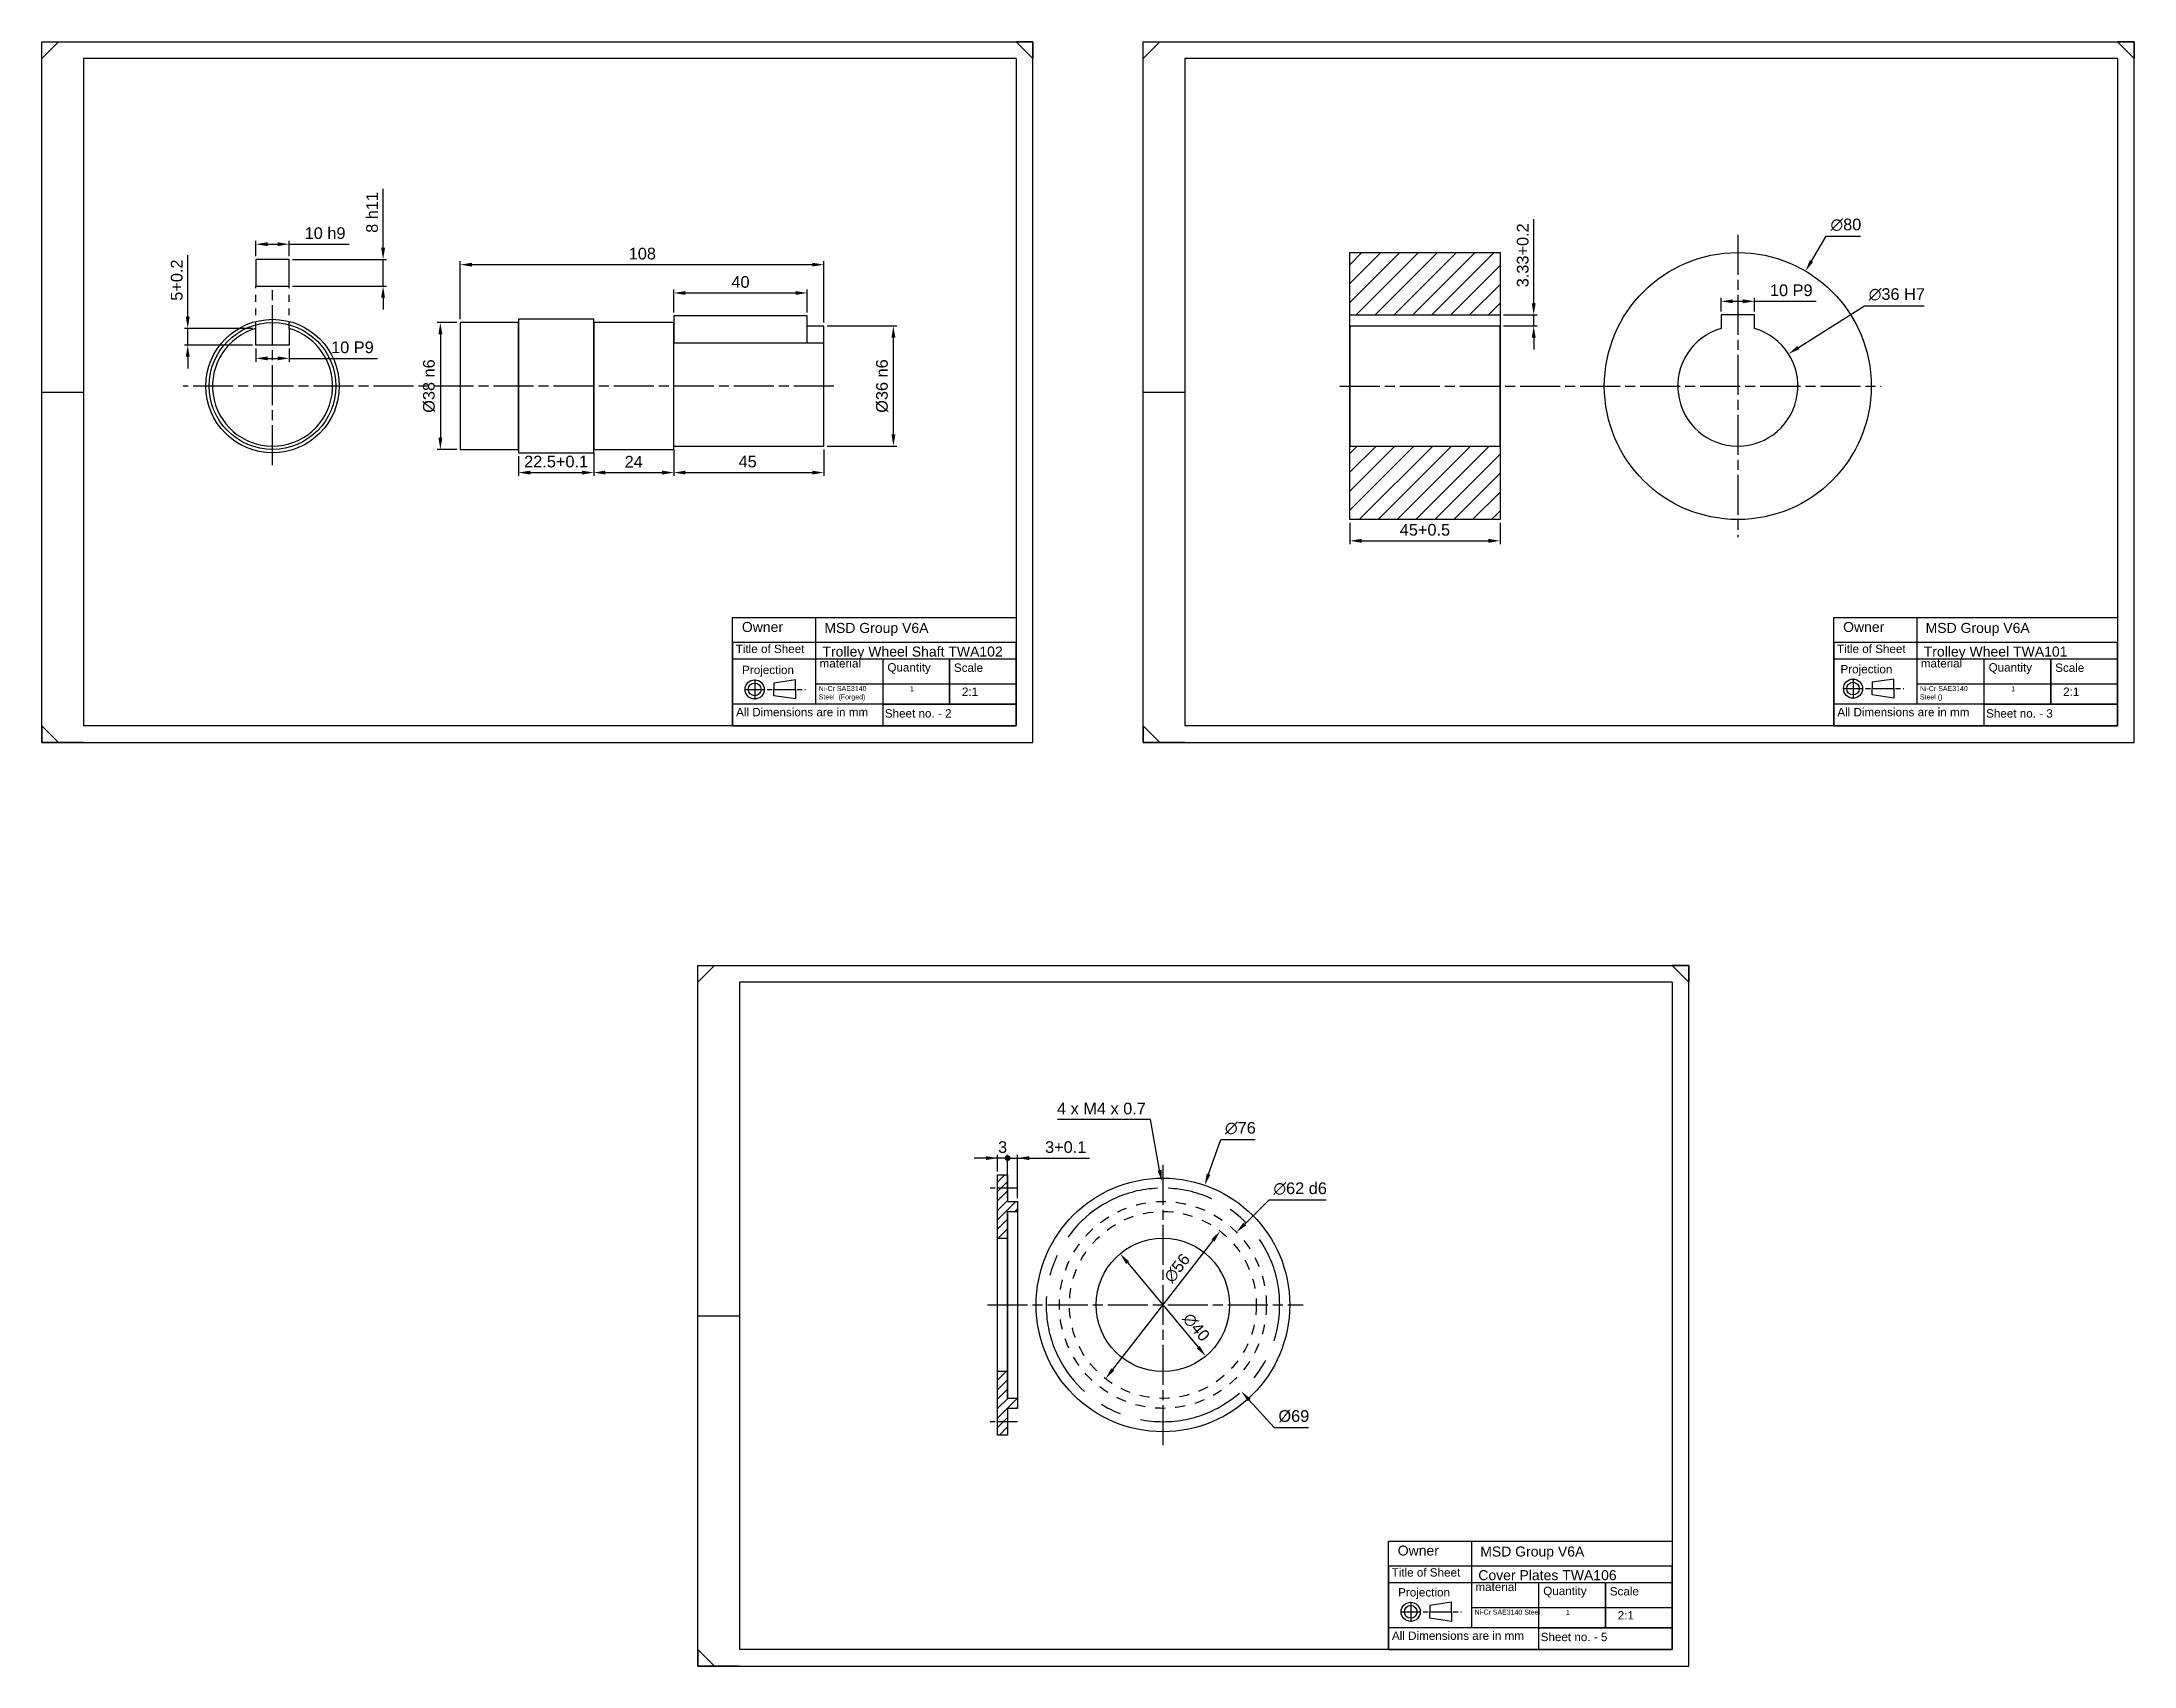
# Model space of a CAD drawing. Header units: millimetres. Extents: x -15074 to 21675, y -7568 to 6574.
# Drawn here: x -6427 to -5800, y 3218 to 3705 of the extents above; entities that cross this region are included whole.
import ezdxf

# ---------------------------------------------------------------- set-up
doc = ezdxf.new("R2010")
doc.units = ezdxf.units.MM
for name, pattern in [('AM_ISO08W050', [18, 12, -1.5, 3, -1.5]), ('AM_ISO08W050x2', [9, 6, -0.75, 1.5, -0.75]), ('CENTER', [50.8, 31.75, -6.35, 6.35, -6.35]), ('Dashed', [2, 1, -1])]:
    doc.linetypes.add(name, pattern=pattern)
for name, color, linetype, lineweight in [('AM_5', 250, 'Continuous', 25), ('AM_7', 142, 'AM_ISO08W050', 25), ('AM_8', 1, 'Continuous', 25)]:
    doc.layers.add(name, color=color, linetype=linetype, lineweight=lineweight)
doc.styles.get("Standard").update_dxf_attribs({"font": 'arial.ttf'})
doc.dimstyles.new('AM_ISO$0', dxfattribs={"dimtxt": 3.5, "dimasz": 3.5, "dimexe": 1, "dimexo": 1, "dimgap": 1.5, "dimtad": 1, "dimdsep": 46, "dimtxsty": 'Standard', "dimcen": 0, "dimclrd": 256, "dimclre": 256, "dimclrt": 250, "dimadec": 0, "dimazin": 2, "dimtp": 0.1, "dimtm": 0.1, "dimtfac": 0.71, "dimtdec": 3, "dimtmove": 0, "dimatfit": 3, "dimfxl": 1, "dimlwd": -1, "dimlwe": -1, "dimarcsym": 1})
doc.dimstyles.new('AM_ISO$3', dxfattribs={"dimtxt": 3.5, "dimasz": 3.5, "dimexe": 1, "dimexo": 1, "dimgap": 1.5, "dimtad": 1, "dimtoh": 1, "dimdsep": 46, "dimtxsty": 'Standard', "dimcen": 0, "dimclrd": 256, "dimclre": 256, "dimclrt": 250, "dimadec": 0, "dimazin": 2, "dimtp": 0.1, "dimtm": 0.1, "dimtfac": 0.71, "dimtdec": 3, "dimtofl": 0, "dimtmove": 0, "dimatfit": 0, "dimfxl": 1, "dimlwd": -1, "dimlwe": -1, "dimarcsym": 1})
pattern_1 = [(45, (-3.0203, 1043.407), (-2.8284271, 2.8284271), [])]
pattern_2 = [(45, (-592.691, 768.0346), (-1.41421356, 1.41421356), [])]

msp = doc.modelspace()

# ---------------------------------------------------------------- texts
at = {"attachment_point": 1}
for s, width, gutter_width, heights, insert, char_height in [(' Owner', 21.09069, 6.25, [0], (-6218.444, 3530.99), 3), ('MSD Group V6A', 46.97471, 6.25, [0], (-6192.56, 3530.703), 3), (' Owner', 21.09069, 6.25, [0], (-5888.412, 3530.99), 3), ('MSD Group V6A', 46.97471, 6.25, [0], (-5862.528, 3530.703), 3), ('Title of Sheet', 22.81629, 6.25, [0], (-6219.115, 3524.189), 2.5), ('Title of Sheet', 22.81629, 6.25, [0], (-5889.084, 3524.189), 2.5), ('Projection', 22.90111, 12.5, [0], (-6217.204, 3517.877), 2.5), ('material', 18.93235, 6.25, [0], (-6193.998, 3519.845), 2.5), ('Trolley Wheel Shaft TWA102', 63.06955, 6.25, [0], (-6193.135, 3523.615), 3), ('Quantity', 16.77668, 6.25, [0], (-6173.674, 3518.634), 2.5), ('Scale', 17.25601, 6.25, [0], (-6153.734, 3518.538), 2.5), ('Projection', 22.90111, 12.5, [0], (-5888.039, 3518.108), 2.5), ('material', 18.93235, 6.25, [0], (-5863.966, 3519.845), 2.5), ('Trolley Wheel TWA101 ', 53.56263, 6.25, [0], (-5863.104, 3523.615), 3), ('Quantity', 16.77668, 6.25, [0], (-5843.643, 3518.634), 2.5), ('Scale', 17.25601, 6.25, [0], (-5823.702, 3518.538), 2.5), ('Ni-Cr SAE3140 Steel  (Forged) ', 18.57839, 6.25, [0], (-6194.259, 3511.785), 1.5), ('1', 17.24225, 6.25, [0], (-6166.9, 3511.722), 1.5), ('Ni-Cr SAE3140 Steel ()', 18.57839, 6.25, [0], (-5864.227, 3511.785), 1.5), ('1', 17.24225, 6.25, [0], (-5836.868, 3511.722), 1.5), ('All Dimensions are in mm', 48.26912, 6.25, [0], (-6219.019, 3505.224), 2.5), ('\\pxi-3,l4,t4;2:1', 17.0613, 6.25, [0], (-6153.842, 3511.334), 2.5), ('All Dimensions are in mm', 48.26912, 6.25, [0], (-5888.988, 3505.224), 2.5), ('\\pxi-3,l4,t4;2:1', 17.0613, 6.25, [0], (-5823.811, 3511.334), 2.5), ('Sheet no. - 2', 36.3335, 6.25, [0.905], (-6174.441, 3504.841), 2.5), ('Sheet no. - 3', 36.3335, 6.25, [0.905], (-5844.41, 3504.841), 2.5), (' Owner', 21.09069, 6.25, [0], (-6021.891, 3254.197), 3), ('MSD Group V6A', 46.97471, 6.25, [0], (-5996.007, 3253.91), 3), ('Title of Sheet', 22.81629, 6.25, [0], (-6022.562, 3247.397), 2.5), ('material', 18.93235, 6.25, [0], (-5997.445, 3243.052), 2.5), ('Cover Plates TWA106', 54.633, 6.25, [0], (-5996.582, 3246.822), 3), ('Quantity', 16.77668, 6.25, [0], (-5977.121, 3241.841), 2.5), ('Scale', 17.25601, 6.25, [0], (-5957.181, 3241.745), 2.5), ('Projection', 22.90111, 12.5, [0], (-6020.605, 3241.431), 2.5), ('Ni-Cr SAE3140 Steel', 18.57839, 6.25, [0], (-5997.705, 3234.993), 1.5), ('1', 17.24225, 6.25, [0], (-5970.347, 3234.929), 1.5), ('\\pxi-3,l4,t4;2:1', 17.0613, 6.25, [0], (-5957.289, 3234.541), 2.5), ('All Dimensions are in mm', 48.26912, 6.25, [0], (-6022.466, 3228.431), 2.5), ('Sheet no. - 5', 36.3335, 6.25, [0.905], (-5977.888, 3228.048), 2.5)]:
    msp.add_mtext_dynamic_manual_height_columns(s, width=width, gutter_width=gutter_width, heights=heights, dxfattribs=dict(at, insert=insert, char_height=char_height))

# ---------------------------------------------------------------- blocks, each defined once
blk = doc.blocks.new('*D361')
at = {"layer": 'AM_5', "linetype": 'ByBlock', "transparency": 16777216}
for p, q in [((-6191.69, 3619.69), (-6170.87, 3619.69)), ((-6171.87, 3587.19), (-6171.87, 3616.19)), ((-6191.69, 3583.69), (-6170.87, 3583.69))]:
    blk.add_line(p, q, dxfattribs=at)
at = {"layer": 'AM_5', "transparency": 16777216}
for points in [[(-6172.45, 3616.19), (-6171.28, 3616.19), (-6171.87, 3619.69)], [(-6172.45, 3587.19), (-6171.28, 3587.19), (-6171.87, 3583.69)]]:
    blk.add_solid(points, dxfattribs=at)
at = {"layer": 'Defpoints', "color": 0, "transparency": 16777216}
for p in [(-6192.69, 3619.69), (-6171.87, 3619.69), (-6192.69, 3583.69)]:
    blk.add_point(p, dxfattribs=at)
at = {"layer": 'AM_5', "color": 250, "transparency": 16777216, "insert": (-6175.25, 3601.69), "char_height": 3.5, "attachment_point": 5, "rotation": 90}
blk.add_mtext('%%C36{}{\\C250; n6}', dxfattribs=at)
blk = doc.blocks.new('*D362')
at = {"layer": 'AM_5', "linetype": 'ByBlock', "transparency": 16777216}
for p, q in [((-6301.69, 3621.69), (-6301.69, 3639.07)), ((-6298.19, 3638.07), (-6196.19, 3638.07)), ((-6192.69, 3620.69), (-6192.69, 3639.07))]:
    blk.add_line(p, q, dxfattribs=at)
at = {"layer": 'AM_5', "transparency": 16777216}
for points in [[(-6298.19, 3638.65), (-6298.19, 3637.49), (-6301.69, 3638.07)], [(-6196.19, 3638.65), (-6196.19, 3637.49), (-6192.69, 3638.07)]]:
    blk.add_solid(points, dxfattribs=at)
at = {"layer": 'Defpoints', "color": 0, "transparency": 16777216}
for p in [(-6192.69, 3638.07), (-6301.69, 3620.69), (-6192.69, 3619.69)]:
    blk.add_point(p, dxfattribs=at)
at = {"layer": 'AM_5', "color": 250, "transparency": 16777216, "insert": (-6247.11, 3641.36), "char_height": 3.5, "attachment_point": 5}
blk.add_mtext('108', dxfattribs=at)
blk = doc.blocks.new('*D363')
at = {"layer": 'AM_5', "linetype": 'ByBlock', "transparency": 16777216}
for p, q in [((-6237.69, 3582.69), (-6237.69, 3574.76)), ((-6192.69, 3582.69), (-6192.69, 3574.76)), ((-6234.19, 3575.76), (-6196.19, 3575.76))]:
    blk.add_line(p, q, dxfattribs=at)
at = {"layer": 'AM_5', "transparency": 16777216}
for points in [[(-6234.19, 3576.34), (-6234.19, 3575.17), (-6237.69, 3575.76)], [(-6196.19, 3576.34), (-6196.19, 3575.17), (-6192.69, 3575.76)]]:
    blk.add_solid(points, dxfattribs=at)
at = {"layer": 'Defpoints', "color": 0, "transparency": 16777216}
for p in [(-6237.69, 3583.69), (-6192.69, 3583.69), (-6192.69, 3575.76)]:
    blk.add_point(p, dxfattribs=at)
at = {"layer": 'AM_5', "color": 250, "transparency": 16777216, "insert": (-6215.55, 3579.04), "char_height": 3.5, "attachment_point": 5}
blk.add_mtext('45', dxfattribs=at)
blk = doc.blocks.new('*D364')
at = {"layer": 'AM_5', "linetype": 'ByBlock', "transparency": 16777216}
for p, q in [((-6261.69, 3581.69), (-6261.69, 3574.76)), ((-6237.69, 3582.69), (-6237.69, 3574.76)), ((-6258.19, 3575.76), (-6241.19, 3575.76))]:
    blk.add_line(p, q, dxfattribs=at)
at = {"layer": 'AM_5', "transparency": 16777216}
for points in [[(-6258.19, 3576.34), (-6258.19, 3575.17), (-6261.69, 3575.76)], [(-6241.19, 3576.34), (-6241.19, 3575.17), (-6237.69, 3575.76)]]:
    blk.add_solid(points, dxfattribs=at)
at = {"layer": 'Defpoints', "color": 0, "transparency": 16777216}
for p in [(-6261.69, 3582.69), (-6237.69, 3583.69), (-6237.69, 3575.76)]:
    blk.add_point(p, dxfattribs=at)
at = {"layer": 'AM_5', "color": 250, "transparency": 16777216, "insert": (-6249.69, 3579.01), "char_height": 3.5, "attachment_point": 5}
blk.add_mtext('24', dxfattribs=at)
blk = doc.blocks.new('*D365')
at = {"layer": 'AM_5', "linetype": 'ByBlock', "transparency": 16777216}
for p, q in [((-6284.19, 3580.69), (-6284.19, 3574.76)), ((-6261.69, 3581.69), (-6261.69, 3574.76)), ((-6280.69, 3575.76), (-6265.19, 3575.76))]:
    blk.add_line(p, q, dxfattribs=at)
at = {"layer": 'AM_5', "transparency": 16777216}
for points in [[(-6280.69, 3576.34), (-6280.69, 3575.17), (-6284.19, 3575.76)], [(-6265.19, 3576.34), (-6265.19, 3575.17), (-6261.69, 3575.76)]]:
    blk.add_solid(points, dxfattribs=at)
at = {"layer": 'Defpoints', "color": 0, "transparency": 16777216}
for p in [(-6284.19, 3581.69), (-6261.69, 3582.69), (-6261.69, 3575.76)]:
    blk.add_point(p, dxfattribs=at)
at = {"layer": 'AM_5', "color": 250, "transparency": 16777216, "insert": (-6272.94, 3579.04), "char_height": 3.5, "attachment_point": 5}
blk.add_mtext('22.5+0.1', dxfattribs=at)
blk = doc.blocks.new('*D366')
at = {"layer": 'AM_5', "linetype": 'ByBlock', "transparency": 16777216}
for p, q in [((-6362.93, 3640.65), (-6362.93, 3645.2)), ((-6359.43, 3644.2), (-6356.43, 3644.2)), ((-6352.93, 3640.65), (-6352.93, 3645.2)), ((-6352.93, 3644.2), (-6334.94, 3644.2))]:
    blk.add_line(p, q, dxfattribs=at)
at = {"layer": 'AM_5', "transparency": 16777216}
for points in [[(-6359.43, 3644.78), (-6359.43, 3643.62), (-6362.93, 3644.2)], [(-6356.43, 3644.78), (-6356.43, 3643.62), (-6352.93, 3644.2)]]:
    blk.add_solid(points, dxfattribs=at)
at = {"layer": 'Defpoints', "color": 0, "transparency": 16777216}
for p in [(-6352.93, 3644.2), (-6362.93, 3639.65), (-6352.93, 3639.65)]:
    blk.add_point(p, dxfattribs=at)
at = {"layer": 'AM_5', "color": 250, "transparency": 16777216, "insert": (-6342.18, 3647.49), "char_height": 3.5, "attachment_point": 5}
blk.add_mtext('10{}{\\C250; h9}', dxfattribs=at)
blk = doc.blocks.new('*D367')
at = {"layer": 'AM_5', "linetype": 'ByBlock', "transparency": 16777216}
for p, q in [((-6324.8, 3643.15), (-6324.8, 3660.79)), ((-6351.93, 3639.65), (-6323.8, 3639.65)), ((-6324.8, 3631.65), (-6324.8, 3639.65)), ((-6351.93, 3631.65), (-6323.8, 3631.65)), ((-6324.8, 3628.15), (-6324.8, 3624.65))]:
    blk.add_line(p, q, dxfattribs=at)
at = {"layer": 'AM_5', "transparency": 16777216}
for points in [[(-6325.39, 3643.15), (-6324.22, 3643.15), (-6324.8, 3639.65)], [(-6325.39, 3628.15), (-6324.22, 3628.15), (-6324.8, 3631.65)]]:
    blk.add_solid(points, dxfattribs=at)
at = {"layer": 'Defpoints', "color": 0, "transparency": 16777216}
for p in [(-6352.93, 3639.65), (-6352.93, 3631.65), (-6324.8, 3631.65)]:
    blk.add_point(p, dxfattribs=at)
at = {"layer": 'AM_5', "color": 250, "transparency": 16777216, "insert": (-6328.09, 3653.72), "char_height": 3.5, "attachment_point": 5, "rotation": 90}
blk.add_mtext('8{}{\\C250; h11}', dxfattribs=at)
blk = doc.blocks.new('*D368')
at = {"layer": 'AM_5', "linetype": 'ByBlock', "transparency": 16777216}
for p, q in [((-6362.93, 3612.98), (-6362.93, 3608.99)), ((-6352.93, 3612.98), (-6352.93, 3608.99)), ((-6359.43, 3609.99), (-6356.43, 3609.99)), ((-6352.93, 3609.99), (-6326.47, 3609.99))]:
    blk.add_line(p, q, dxfattribs=at)
at = {"layer": 'AM_5', "transparency": 16777216}
for points in [[(-6359.43, 3610.58), (-6359.43, 3609.41), (-6362.93, 3609.99)], [(-6356.43, 3610.58), (-6356.43, 3609.41), (-6352.93, 3609.99)]]:
    blk.add_solid(points, dxfattribs=at)
at = {"layer": 'Defpoints', "color": 0, "transparency": 16777216}
for p in [(-6362.93, 3613.98), (-6352.93, 3613.98), (-6352.93, 3609.99)]:
    blk.add_point(p, dxfattribs=at)
at = {"layer": 'AM_5', "color": 250, "transparency": 16777216, "insert": (-6333.99, 3613.28), "char_height": 3.5, "attachment_point": 5}
blk.add_mtext('10{}{\\C250; P9}', dxfattribs=at)
blk = doc.blocks.new('*D369')
at = {"layer": 'AM_5', "linetype": 'ByBlock', "transparency": 16777216}
for p, q in [((-6383.35, 3622.48), (-6383.35, 3640.89)), ((-6363.93, 3618.98), (-6384.35, 3618.98)), ((-6383.35, 3613.98), (-6383.35, 3618.98)), ((-6363.93, 3613.98), (-6384.35, 3613.98)), ((-6383.35, 3610.48), (-6383.35, 3606.98))]:
    blk.add_line(p, q, dxfattribs=at)
at = {"layer": 'AM_5', "transparency": 16777216}
for points in [[(-6383.93, 3622.48), (-6382.76, 3622.48), (-6383.35, 3618.98)], [(-6383.93, 3610.48), (-6382.76, 3610.48), (-6383.35, 3613.98)]]:
    blk.add_solid(points, dxfattribs=at)
at = {"layer": 'Defpoints', "color": 0, "transparency": 16777216}
for p in [(-6383.35, 3618.98), (-6362.93, 3618.98), (-6362.93, 3613.98)]:
    blk.add_point(p, dxfattribs=at)
at = {"layer": 'AM_5', "color": 250, "transparency": 16777216, "insert": (-6386.63, 3633.43), "char_height": 3.5, "attachment_point": 5, "rotation": 90}
blk.add_mtext('5+0.2', dxfattribs=at)
blk = doc.blocks.new('*D334')
at = {"layer": 'AM_5', "linetype": 'ByBlock', "transparency": 16777216}
for p, q in [((-6237.69, 3623.69), (-6237.69, 3630.59)), ((-6197.69, 3623.69), (-6197.69, 3630.59)), ((-6234.19, 3629.59), (-6201.19, 3629.59))]:
    blk.add_line(p, q, dxfattribs=at)
at = {"layer": 'AM_5', "transparency": 16777216}
for points in [[(-6234.19, 3630.17), (-6234.19, 3629), (-6237.69, 3629.59)], [(-6201.19, 3630.17), (-6201.19, 3629), (-6197.69, 3629.59)]]:
    blk.add_solid(points, dxfattribs=at)
at = {"layer": 'Defpoints', "color": 0, "transparency": 16777216}
for p in [(-6197.69, 3629.59), (-6237.69, 3622.69), (-6197.69, 3622.69)]:
    blk.add_point(p, dxfattribs=at)
at = {"layer": 'AM_5', "color": 250, "transparency": 16777216, "insert": (-6217.69, 3632.87), "char_height": 3.5, "attachment_point": 5}
blk.add_mtext('40', dxfattribs=at)
blk = doc.blocks.new('*D370')
at = {"layer": 'AM_5', "linetype": 'ByBlock', "transparency": 16777216}
for p, q in [((-5896.73, 3639.16), (-5892.33, 3646.62)), ((-5892.33, 3646.62), (-5882.02, 3646.62))]:
    blk.add_line(p, q, dxfattribs=at)
at = {"layer": 'AM_5', "transparency": 16777216}
blk.add_solid([(-5897.23, 3639.46), (-5896.22, 3638.87), (-5898.5, 3636.15)], dxfattribs=at)
at = {"layer": 'Defpoints', "color": 0, "transparency": 16777216}
for p in [(-5898.5, 3636.15), (-5939.12, 3567.23)]:
    blk.add_point(p, dxfattribs=at)
at = {"layer": 'AM_5', "color": 250, "transparency": 16777216, "insert": (-5886.43, 3650), "char_height": 3.5, "attachment_point": 5}
blk.add_mtext('∅80', dxfattribs=at)
blk = doc.blocks.new('*D335')
at = {"layer": 'AM_5', "linetype": 'ByBlock', "transparency": 16777216}
for p, q in [((-5900.66, 3613.21), (-5880.87, 3625.77)), ((-5880.87, 3625.77), (-5862.94, 3625.77))]:
    blk.add_line(p, q, dxfattribs=at)
at = {"layer": 'AM_5', "transparency": 16777216}
blk.add_solid([(-5900.97, 3613.7), (-5900.35, 3612.71), (-5903.62, 3611.33)], dxfattribs=at)
at = {"layer": 'Defpoints', "color": 0, "transparency": 16777216}
for p in [(-5903.62, 3611.33), (-5934.01, 3592.04)]:
    blk.add_point(p, dxfattribs=at)
at = {"layer": 'AM_5', "color": 250, "transparency": 16777216, "insert": (-5871.15, 3629.15), "char_height": 3.5, "attachment_point": 5}
blk.add_mtext('∅36{}{\\C250; H7}', dxfattribs=at)
blk = doc.blocks.new('*D371')
at = {"layer": 'AM_5', "linetype": 'ByBlock', "transparency": 16777216}
for p, q in [((-5923.81, 3623.99), (-5923.81, 3628.09)), ((-5920.31, 3627.09), (-5917.31, 3627.09)), ((-5913.81, 3623.99), (-5913.81, 3628.09)), ((-5913.81, 3627.09), (-5895.28, 3627.09))]:
    blk.add_line(p, q, dxfattribs=at)
at = {"layer": 'AM_5', "transparency": 16777216}
for points in [[(-5920.31, 3627.67), (-5920.31, 3626.51), (-5923.81, 3627.09)], [(-5917.31, 3627.67), (-5917.31, 3626.51), (-5913.81, 3627.09)]]:
    blk.add_solid(points, dxfattribs=at)
at = {"layer": 'Defpoints', "color": 0, "transparency": 16777216}
for p in [(-5913.81, 3627.09), (-5923.81, 3622.99), (-5913.81, 3622.99)]:
    blk.add_point(p, dxfattribs=at)
at = {"layer": 'AM_5', "color": 250, "transparency": 16777216, "insert": (-5902.8, 3630.38), "char_height": 3.5, "attachment_point": 5}
blk.add_mtext('10{}{\\C250; P9}', dxfattribs=at)
blk = doc.blocks.new('*D336')
at = {"layer": 'AM_5', "linetype": 'ByBlock', "transparency": 16777216}
for p, q in [((-5979.98, 3626.52), (-5979.98, 3651.72)), ((-5989.07, 3623.02), (-5978.98, 3623.02)), ((-5989.07, 3619.69), (-5978.98, 3619.69)), ((-5979.98, 3619.69), (-5979.98, 3623.02)), ((-5979.98, 3616.19), (-5979.98, 3612.69))]:
    blk.add_line(p, q, dxfattribs=at)
at = {"layer": 'AM_5', "transparency": 16777216}
for points in [[(-5980.56, 3626.52), (-5979.39, 3626.52), (-5979.98, 3623.02)], [(-5980.56, 3616.19), (-5979.39, 3616.19), (-5979.98, 3619.69)]]:
    blk.add_solid(points, dxfattribs=at)
at = {"layer": 'Defpoints', "color": 0, "transparency": 16777216}
for p in [(-5990.07, 3623.02), (-5990.07, 3619.69), (-5979.98, 3623.02)]:
    blk.add_point(p, dxfattribs=at)
at = {"layer": 'AM_5', "color": 250, "transparency": 16777216, "insert": (-5983.26, 3640.87), "char_height": 3.5, "attachment_point": 5, "rotation": 90}
blk.add_mtext('3.33+0.2', dxfattribs=at)
blk = doc.blocks.new('*D372')
at = {"layer": 'AM_5', "linetype": 'ByBlock', "transparency": 16777216}
for p, q in [((-6035.07, 3560.69), (-6035.07, 3554.3)), ((-6031.57, 3555.3), (-5993.57, 3555.3)), ((-5990.07, 3560.69), (-5990.07, 3554.3))]:
    blk.add_line(p, q, dxfattribs=at)
at = {"layer": 'AM_5', "transparency": 16777216}
for points in [[(-6031.57, 3555.89), (-6031.57, 3554.72), (-6035.07, 3555.3)], [(-5993.57, 3555.89), (-5993.57, 3554.72), (-5990.07, 3555.3)]]:
    blk.add_solid(points, dxfattribs=at)
at = {"layer": 'Defpoints', "color": 0, "transparency": 16777216}
for p in [(-6035.07, 3561.69), (-5990.07, 3561.69), (-5990.07, 3555.3)]:
    blk.add_point(p, dxfattribs=at)
at = {"layer": 'AM_5', "color": 250, "transparency": 16777216, "insert": (-6012.57, 3558.59), "char_height": 3.5, "attachment_point": 5}
blk.add_mtext('45+0.5', dxfattribs=at)
blk = doc.blocks.new('*D338')
at = {"layer": 'AM_5', "linetype": 'ByBlock', "transparency": 16777216}
for p, q in [((-6077.42, 3365.49), (-6073.79, 3375.89)), ((-6073.79, 3375.89), (-6063.47, 3375.89))]:
    blk.add_line(p, q, dxfattribs=at)
at = {"layer": 'AM_5', "transparency": 16777216}
blk.add_solid([(-6077.97, 3365.68), (-6076.87, 3365.3), (-6078.57, 3362.19)], dxfattribs=at)
at = {"layer": 'Defpoints', "color": 0, "transparency": 16777216}
for p in [(-6078.57, 3362.19), (-6103.64, 3290.44)]:
    blk.add_point(p, dxfattribs=at)
at = {"layer": 'AM_5', "color": 250, "transparency": 16777216, "insert": (-6067.88, 3379.27), "char_height": 3.5, "attachment_point": 5}
blk.add_mtext('∅76', dxfattribs=at)
blk = doc.blocks.new('*D341')
at = {"layer": 'AM_5', "linetype": 'ByBlock', "transparency": 16777216}
blk.add_line((-6106.13, 3306.96), (-6076.08, 3345.66), dxfattribs=at)
at = {"layer": 'AM_5', "transparency": 16777216}
for points in [[(-6076.54, 3346.02), (-6075.62, 3345.3), (-6073.93, 3348.43)], [(-6106.59, 3307.32), (-6105.67, 3306.61), (-6108.28, 3304.2)]]:
    blk.add_solid(points, dxfattribs=at)
at = {"layer": 'Defpoints', "color": 0, "transparency": 16777216}
for p in [(-6073.93, 3348.43), (-6108.28, 3304.2)]:
    blk.add_point(p, dxfattribs=at)
at = {"layer": 'AM_5', "color": 250, "transparency": 16777216, "insert": (-6086.84, 3337.33), "char_height": 3.5, "attachment_point": 5, "rotation": 52.16222}
blk.add_mtext('∅56', dxfattribs=at)
blk = doc.blocks.new('*D342')
at = {"layer": 'AM_5', "linetype": 'ByBlock', "transparency": 16777216}
blk.add_line((-6101.68, 3338.98), (-6080.53, 3313.65), dxfattribs=at)
at = {"layer": 'AM_5', "transparency": 16777216}
for points in [[(-6101.23, 3339.35), (-6102.13, 3338.6), (-6103.93, 3341.66)], [(-6080.08, 3314.02), (-6080.98, 3313.28), (-6078.28, 3310.96)]]:
    blk.add_solid(points, dxfattribs=at)
at = {"layer": 'Defpoints', "color": 0, "transparency": 16777216}
for p in [(-6103.93, 3341.66), (-6078.28, 3310.96)]:
    blk.add_point(p, dxfattribs=at)
at = {"layer": 'AM_5', "color": 250, "transparency": 16777216, "insert": (-6081.11, 3319.63), "char_height": 3.5, "attachment_point": 5, "rotation": 309.87132}
blk.add_mtext('∅40', dxfattribs=at)
blk = doc.blocks.new('*D347')
at = {"layer": 'AM_5', "linetype": 'ByBlock', "transparency": 16777216}
for p, q in [((-6066.57, 3350.56), (-6059.27, 3357.77)), ((-6059.27, 3357.77), (-6042.16, 3357.77))]:
    blk.add_line(p, q, dxfattribs=at)
at = {"layer": 'AM_5', "transparency": 16777216}
blk.add_solid([(-6066.98, 3350.98), (-6066.16, 3350.15), (-6069.06, 3348.1)], dxfattribs=at)
at = {"layer": 'Defpoints', "color": 0, "transparency": 16777216}
for p in [(-6069.06, 3348.1), (-6113.15, 3304.52)]:
    blk.add_point(p, dxfattribs=at)
at = {"layer": 'AM_5', "color": 250, "transparency": 16777216, "insert": (-6049.97, 3361.16), "char_height": 3.5, "attachment_point": 5}
blk.add_mtext('∅62{}{\\C250; d6}', dxfattribs=at)
blk = doc.blocks.new('*D348')
at = {"layer": 'AM_5', "linetype": 'ByBlock', "transparency": 16777216}
for p, q in [((-6094.84, 3381.86), (-6122.69, 3381.86)), ((-6092.09, 3366.72), (-6094.84, 3381.86))]:
    blk.add_line(p, q, dxfattribs=at)
at = {"layer": 'AM_5', "transparency": 16777216}
blk.add_solid([(-6091.52, 3366.83), (-6092.66, 3366.62), (-6091.46, 3363.28)], dxfattribs=at)
at = {"layer": 'Defpoints', "color": 0, "transparency": 16777216}
for p in [(-6091.46, 3363.28), (-6090.75, 3359.35)]:
    blk.add_point(p, dxfattribs=at)
at = {"layer": 'AM_5', "color": 250, "transparency": 16777216, "insert": (-6109.52, 3385.15), "char_height": 3.5, "attachment_point": 5}
blk.add_mtext('4 x M4 x 0.7', dxfattribs=at)
blk = doc.blocks.new('GENDOT')
blk.add_line((0, 0), (-1, 0))
at = {"const_width": 0.25}
blk.add_lwpolyline([(-0.125, 0, 1), (0.125, 0, 1)], format="xyb", close=True, dxfattribs=at)
blk = doc.blocks.new('*D349')
at = {"layer": 'AM_5', "linetype": 'ByBlock', "transparency": 16777216}
for p, q in [((-6141.14, 3370.31), (-6144.64, 3370.31)), ((-6137.64, 3358.31), (-6137.64, 3371.31)), ((-6137.64, 3370.31), (-6134.64, 3370.31)), ((-6134.64, 3358.31), (-6134.64, 3371.31)), ((-6131.14, 3370.31), (-6113.1, 3370.31))]:
    blk.add_line(p, q, dxfattribs=at)
at = {"layer": 'AM_5', "transparency": 16777216}
blk.add_solid([(-6131.14, 3370.89), (-6131.14, 3369.72), (-6134.64, 3370.31)], dxfattribs=at)
at = {"layer": 'Defpoints', "color": 0, "transparency": 16777216}
for p in [(-6137.64, 3370.31), (-6137.64, 3357.31), (-6134.64, 3357.31)]:
    blk.add_point(p, dxfattribs=at)
at = {"layer": 'AM_5', "transparency": 16777216, "xscale": 3.5, "yscale": 3.5, "zscale": 3.5}
blk.add_blockref('GENDOT', (-6137.64, 3370.31), dxfattribs=at)
at = {"layer": 'AM_5', "color": 250, "transparency": 16777216, "insert": (-6120.23, 3373.59), "char_height": 3.5, "attachment_point": 5}
blk.add_mtext('3+0.1', dxfattribs=at)
blk = doc.blocks.new('*D350')
at = {"layer": 'AM_5', "linetype": 'ByBlock', "transparency": 16777216}
for p, q in [((-6144.14, 3370.31), (-6147.64, 3370.31)), ((-6140.64, 3366.31), (-6140.64, 3371.31)), ((-6137.64, 3370.31), (-6140.64, 3370.31)), ((-6137.64, 3358.31), (-6137.64, 3371.31)), ((-6134.14, 3370.31), (-6130.64, 3370.31))]:
    blk.add_line(p, q, dxfattribs=at)
at = {"layer": 'AM_5', "transparency": 16777216}
blk.add_solid([(-6144.14, 3370.89), (-6144.14, 3369.72), (-6140.64, 3370.31)], dxfattribs=at)
at = {"layer": 'Defpoints', "color": 0, "transparency": 16777216}
for p in [(-6140.64, 3370.31), (-6140.64, 3365.31), (-6137.64, 3357.31)]:
    blk.add_point(p, dxfattribs=at)
at = {"layer": 'AM_5', "transparency": 16777216, "xscale": 3.5, "yscale": 3.5, "zscale": 3.5, "rotation": 180}
blk.add_blockref('GENDOT', (-6137.64, 3370.31), dxfattribs=at)
at = {"layer": 'AM_5', "color": 250, "transparency": 16777216, "insert": (-6139.14, 3373.59), "char_height": 3.5, "attachment_point": 5}
blk.add_mtext('3', dxfattribs=at)
blk = doc.blocks.new('*D354')
at = {"layer": 'AM_5', "linetype": 'ByBlock', "transparency": 16777216}
for p, q in [((-6065.24, 3297.8), (-6057.78, 3289.58)), ((-6057.78, 3289.58), (-6047.45, 3289.58))]:
    blk.add_line(p, q, dxfattribs=at)
at = {"layer": 'AM_5', "transparency": 16777216}
blk.add_solid([(-6064.8, 3298.19), (-6065.67, 3297.41), (-6067.59, 3300.39)], dxfattribs=at)
at = {"layer": 'Defpoints', "color": 0, "transparency": 16777216}
for p in [(-6114.62, 3352.24), (-6067.59, 3300.39)]:
    blk.add_point(p, dxfattribs=at)
at = {"layer": 'AM_5', "color": 250, "transparency": 16777216, "insert": (-6051.86, 3292.96), "char_height": 3.5, "attachment_point": 5}
blk.add_mtext('%%C69', dxfattribs=at)
blk = doc.blocks.new('*D356')
at = {"layer": 'AM_5', "linetype": 'ByBlock', "transparency": 16777216}
for p, q in [((-6302.69, 3620.69), (-6308.64, 3620.69)), ((-6307.64, 3617.19), (-6307.64, 3586.19)), ((-6302.69, 3582.69), (-6308.64, 3582.69))]:
    blk.add_line(p, q, dxfattribs=at)
at = {"layer": 'AM_5', "transparency": 16777216}
for points in [[(-6308.22, 3617.19), (-6307.05, 3617.19), (-6307.64, 3620.69)], [(-6308.22, 3586.19), (-6307.05, 3586.19), (-6307.64, 3582.69)]]:
    blk.add_solid(points, dxfattribs=at)
at = {"layer": 'Defpoints', "color": 0, "transparency": 16777216}
for p in [(-6301.69, 3620.69), (-6307.64, 3582.69), (-6301.69, 3582.69)]:
    blk.add_point(p, dxfattribs=at)
at = {"layer": 'AM_5', "color": 250, "transparency": 16777216, "insert": (-6311.02, 3601.69), "char_height": 3.5, "attachment_point": 5, "rotation": 90}
blk.add_mtext('%%C38{}{\\C250; n6}', dxfattribs=at)

# ---------------------------------------------------------------- dimensions: what is measured, and where the dimension line sits
at = {"layer": 'AM_5'}
dim = msp.add_linear_dim(base=(-6324.805, 3631.648), p1=(-6352.929, 3639.648), p2=(-6352.929, 3631.648), angle=90, text='<>{}{\\C250; h11}', dimstyle='AM_ISO$0', dxfattribs=at)
dim.commit()
dim.dimension.update_dxf_attribs({"geometry": '*D367', "text_midpoint": (-6324.805, 3653.718), "dimtype": 160})
for base, p1, p2, text, override, picture, middle in [((-6352.929, 3644.199), (-6362.929, 3639.648), (-6352.929, 3639.648), '<>{}{\\C250; h9}', {"dimpost": '', "dimtp": 0.1, "dimtm": 0.1, "dimtdec": 3, "dimtzin": 8}, '*D366', (-6342.184, 3647.486)), ((-6197.691, 3629.585), (-6237.691, 3622.686), (-6197.691, 3622.686), '40', {"dimpost": ''}, '*D334', (-6217.691, 3632.872)), ((-5913.813, 3627.091), (-5923.813, 3622.986), (-5913.813, 3622.986), '<>{}{\\C250; P9}', {"dimpost": '', "dimtp": 0.1, "dimtm": 0.1, "dimtdec": 3, "dimtzin": 8}, '*D371', (-5902.798, 3630.378)), ((-5990.068, 3555.303), (-6035.068, 3561.686), (-5990.068, 3561.686), '<>+0.5', {"dimpost": ''}, '*D372', (-6012.568, 3558.591))]:
    dim = msp.add_linear_dim(base=base, p1=p1, p2=p2, text=text, dimstyle='AM_ISO$0', override=override, dxfattribs=at)
    dim.commit()
    dim.dimension.update_dxf_attribs({"geometry": picture, "text_midpoint": middle})
dim = msp.add_linear_dim(base=(-5979.975, 3623.016), p1=(-5990.068, 3619.686), p2=(-5990.068, 3623.016), angle=90, text='<>+0.2', dimstyle='AM_ISO$0', dxfattribs=at)
dim.commit()
dim.dimension.update_dxf_attribs({"geometry": '*D336', "text_midpoint": (-5983.263, 3640.869)})
dim = msp.add_diameter_dim_2p(p1=(-5939.122, 3567.225), p2=(-5898.504, 3636.147), dimstyle='AM_ISO$3', override={"dimpost": ''}, dxfattribs=at)
dim.commit()
dim.dimension.update_dxf_attribs({"geometry": '*D370', "text_midpoint": (-5886.429, 3646.617), "dimtype": 163})
for base, p1, p2, text, picture, middle in [((-6192.691, 3638.07), (-6301.691, 3620.686), (-6192.691, 3619.686), '108', '*D362', (-6247.111, 3638.07)), ((-6352.929, 3609.995), (-6362.929, 3613.978), (-6352.929, 3613.978), '<>{}{\\C250; P9}', '*D368', (-6333.985, 3609.995))]:
    dim = msp.add_linear_dim(base=base, p1=p1, p2=p2, text=text, dimstyle='AM_ISO$0', dxfattribs=at)
    dim.commit()
    dim.dimension.update_dxf_attribs({"geometry": picture, "text_midpoint": middle, "dimtype": 160})
for base, p1, p2, text, override, picture, middle in [((-6383.345, 3618.978), (-6362.929, 3613.978), (-6362.929, 3618.978), '5+0.2', {"dimpost": '', "dimtp": 0.1, "dimtm": 0.1, "dimtdec": 3, "dimtzin": 8}, '*D369', (-6386.632, 3633.433)), ((-6307.638, 3582.686), (-6301.691, 3620.686), (-6301.691, 3582.686), '%%C<>{}{\\C250; n6}', {"dimpost": '', "dimtp": 0.1, "dimtm": 0.1, "dimtdec": 3, "dimtzin": 8}, '*D356', (-6311.023, 3601.686)), ((-6171.867, 3619.686), (-6192.691, 3583.686), (-6192.691, 3619.686), '%%C36{}{\\C250; n6}', {"dimtp": 0.033, "dimtm": -0.017, "dimtdec": 3, "dimtzin": 8}, '*D361', (-6175.252, 3601.686))]:
    dim = msp.add_linear_dim(base=base, p1=p1, p2=p2, angle=90, text=text, dimstyle='AM_ISO$0', override=override, dxfattribs=at)
    dim.commit()
    dim.dimension.update_dxf_attribs({"geometry": picture, "text_midpoint": middle})
for p1, p2, text, picture, middle in [((-5934.011, 3592.041), (-5903.616, 3611.331), '<>{}{\\C250; H7}', '*D335', (-5871.15, 3625.769)), ((-6090.747, 3359.346), (-6091.463, 3363.281), '4 x M4 x 0.7', '*D348', (-6109.519, 3381.865))]:
    dim = msp.add_diameter_dim_2p(p1=p1, p2=p2, text=text, dimstyle='AM_ISO$3', dxfattribs=at)
    dim.commit()
    dim.dimension.update_dxf_attribs({"geometry": picture, "text_midpoint": middle, "dimtype": 163})
for base, p1, p2, override, picture, middle in [((-6261.691, 3575.757), (-6284.191, 3581.686), (-6261.691, 3582.686), {"dimpost": '+0.1', "dimtix": 1}, '*D365', (-6272.941, 3579.044)), ((-6237.691, 3575.757), (-6261.691, 3582.686), (-6237.691, 3583.686), {"dimpost": '', "dimtix": 1}, '*D364', (-6249.691, 3579.014)), ((-6140.641, 3370.306), (-6137.641, 3357.313), (-6140.641, 3365.313), {"dimpost": '', "dimblk1": 'GENDOT', "dimsah": 1, "dimtix": 1}, '*D350', (-6139.141, 3373.595))]:
    dim = msp.add_linear_dim(base=base, p1=p1, p2=p2, dimstyle='AM_ISO$0', override=override, dxfattribs=at)
    dim.commit()
    dim.dimension.update_dxf_attribs({"geometry": picture, "text_midpoint": middle})
dim = msp.add_linear_dim(base=(-6192.691, 3575.757), p1=(-6237.691, 3583.686), p2=(-6192.691, 3583.686), dimstyle='AM_ISO$0', override={"dimtix": 1}, dxfattribs=at)
dim.commit()
dim.dimension.update_dxf_attribs({"geometry": '*D363', "text_midpoint": (-6215.549, 3575.757), "dimtype": 160})
for p1, p2, picture, middle in [((-6103.637, 3290.439), (-6078.573, 3362.187), '*D338', (-6067.877, 3375.889)), ((-6108.281, 3304.2), (-6073.929, 3348.426), '*D341', (-6084.163, 3335.251)), ((-6103.926, 3341.663), (-6078.284, 3310.964), '*D342', (-6083.712, 3317.462))]:
    dim = msp.add_diameter_dim_2p(p1=p1, p2=p2, dimstyle='AM_ISO$3', dxfattribs=at)
    dim.commit()
    dim.dimension.update_dxf_attribs({"geometry": picture, "text_midpoint": middle, "dimtype": 163})
dim = msp.add_linear_dim(base=(-6137.641, 3370.306), p1=(-6134.641, 3357.313), p2=(-6137.641, 3357.313), text='<>+0.1', dimstyle='AM_ISO$0', override={"dimblk2": 'GENDOT', "dimsah": 1, "dimtix": 1}, dxfattribs=at)
dim.commit()
dim.dimension.update_dxf_attribs({"geometry": '*D349', "text_midpoint": (-6120.232, 3370.306), "dimtype": 160})
for p1, p2, text, override, picture, middle in [((-6113.154, 3304.523), (-6069.056, 3348.104), '<>{}{\\C250; d6}', {"dimpost": '', "dimtp": 0.1, "dimtm": 0.1, "dimtdec": 3, "dimtzin": 8}, '*D347', (-6049.965, 3357.773)), ((-6114.622, 3352.235), (-6067.588, 3300.392), '%%C69', {"dimpost": ''}, '*D354', (-6051.863, 3289.579))]:
    dim = msp.add_diameter_dim_2p(p1=p1, p2=p2, text=text, dimstyle='AM_ISO$3', override=override, dxfattribs=at)
    dim.commit()
    dim.dimension.update_dxf_attribs({"geometry": picture, "text_midpoint": middle, "dimtype": 163})

# ---------------------------------------------------------------- hatches: boundary and pattern name
at = {"layer": 'AM_8', "true_color": 0x000000}
h = msp.add_hatch(dxfattribs=at)
h.set_pattern_fill('_U', color=18, scale=4, angle=45, style=0, pattern_type=0)
h.set_pattern_definition(pattern_1)
h.paths.add_polyline_path([(-5990.068, 3641.686), (-6035.068, 3641.686), (-6035.068, 3623.016), (-5990.068, 3623.016)])
h = msp.add_hatch(dxfattribs=at)
h.set_pattern_fill('_U', color=18, scale=4, angle=45, style=0, pattern_type=0)
h.set_pattern_definition(pattern_1)
h.paths.add_polyline_path([(-5990.068, 3583.686), (-6035.068, 3583.686), (-6035.068, 3561.686), (-5990.068, 3561.686)])
h = msp.add_hatch(dxfattribs=at)
h.set_pattern_fill('_U', color=18, scale=2, angle=45, style=0, pattern_type=0)
h.set_pattern_definition(pattern_2)
h.paths.add_polyline_path([(-6137.641, 3365.313), (-6140.641, 3365.313), (-6140.641, 3346.313), (-6137.641, 3346.313), (-6137.641, 3354.313), (-6134.641, 3354.313), (-6134.641, 3357.313), (-6137.641, 3357.313)])
h = msp.add_hatch(dxfattribs=at)
h.set_pattern_fill('_U', color=18, scale=2, angle=45, style=0, pattern_type=0)
h.set_pattern_definition(pattern_2)
h.paths.add_polyline_path([(-6137.641, 3306.313), (-6140.641, 3306.313), (-6140.641, 3287.313), (-6137.641, 3287.313), (-6137.641, 3295.313), (-6134.641, 3295.313), (-6134.641, 3298.313), (-6137.641, 3298.313)])

# ---------------------------------------------------------------- linework, layer by layer
for p, q in [((-6427.066, 3699.845), (-6422.066, 3704.845)), ((-6414.566, 3699.845), (-6414.566, 3694.845)), ((-6130.066, 3699.845), (-6135.066, 3704.845)), ((-6135.066, 3699.845), (-6135.066, 3694.845)), ((-6097.034, 3699.845), (-6092.034, 3704.845)), ((-6084.534, 3699.845), (-6084.534, 3694.845)), ((-5800.034, 3699.845), (-5805.034, 3704.845)), ((-5805.034, 3699.845), (-5805.034, 3694.845)), ((-6427.066, 3599.845), (-6414.566, 3599.845)), ((-6097.034, 3599.845), (-6084.534, 3599.845)), ((-6201.257, 3513.643), (-6207.731, 3512.678)), ((-6201.257, 3512.678), (-6201.257, 3513.643)), ((-5872.092, 3513.874), (-5878.566, 3512.909)), ((-5872.092, 3512.909), (-5872.092, 3513.874)), ((-6213.443, 3510.775), (-6213.443, 3510.775)), ((-6213.443, 3510.775), (-6213.443, 3510.775)), ((-6201.257, 3507.907), (-6207.731, 3508.872)), ((-6201.257, 3508.872), (-6201.257, 3507.907)), ((-6175.066, 3506.345), (-6175.066, 3499.845)), ((-5884.278, 3511.006), (-5884.278, 3511.006)), ((-5884.278, 3511.006), (-5884.278, 3511.006)), ((-5872.092, 3508.138), (-5878.566, 3509.103)), ((-5872.092, 3509.103), (-5872.092, 3508.138)), ((-5845.034, 3506.345), (-5845.034, 3499.845)), ((-6427.066, 3499.845), (-6422.066, 3494.845)), ((-6097.034, 3499.845), (-6092.034, 3494.845)), ((-6230.512, 3423.052), (-6225.512, 3428.052)), ((-5933.512, 3423.052), (-5938.512, 3428.052)), ((-6218.012, 3423.052), (-6218.012, 3418.052)), ((-5938.512, 3423.052), (-5938.512, 3418.052)), ((-6230.512, 3323.052), (-6218.012, 3323.052)), ((-6004.658, 3237.197), (-6011.132, 3236.232)), ((-6004.658, 3236.232), (-6004.658, 3237.197)), ((-6016.844, 3234.329), (-6016.844, 3234.329)), ((-6016.844, 3234.329), (-6016.844, 3234.329)), ((-6004.658, 3231.461), (-6011.132, 3232.426)), ((-6004.658, 3232.426), (-6004.658, 3231.461)), ((-5978.512, 3229.552), (-5978.512, 3223.052)), ((-6230.512, 3223.052), (-6225.512, 3218.052))]:
    msp.add_line(p, q)
at = {"linetype": 'Dashed', "ltscale": 2}
for p, q in [((-6362.929, 3618.978), (-6362.929, 3631.648)), ((-6352.929, 3618.978), (-6352.929, 3631.648))]:
    msp.add_line(p, q, dxfattribs=at)
for points in [[(-6414.566, 3494.845), (-6427.066, 3494.845), (-6427.066, 3704.845), (-6414.566, 3704.845)], [(-6427.066, 3699.845), (-6427.066, 3704.845), (-6130.066, 3704.845), (-6130.066, 3699.845)], [(-6414.566, 3699.845), (-6414.566, 3499.845)], [(-6135.066, 3699.845), (-6414.566, 3699.845)], [(-6135.066, 3494.845), (-6130.066, 3494.845), (-6130.066, 3704.845), (-6135.066, 3704.845)], [(-6135.066, 3699.845), (-6135.066, 3499.845)], [(-6084.534, 3494.845), (-6097.034, 3494.845), (-6097.034, 3704.845), (-6084.534, 3704.845)], [(-6097.034, 3699.845), (-6097.034, 3704.845), (-5800.034, 3704.845), (-5800.034, 3699.845)], [(-6084.534, 3699.845), (-6084.534, 3499.845)], [(-5805.034, 3699.845), (-6084.534, 3699.845)], [(-5805.034, 3494.845), (-5800.034, 3494.845), (-5800.034, 3704.845), (-5805.034, 3704.845)], [(-5805.034, 3699.845), (-5805.034, 3499.845)], [(-6352.929, 3618.978), (-6352.929, 3613.978), (-6362.929, 3613.978), (-6362.929, 3618.978)], [(-6237.691, 3583.686), (-6192.691, 3583.686), (-6192.691, 3619.686), (-6197.691, 3619.686)], [(-6237.691, 3619.686), (-6237.691, 3614.686), (-6192.691, 3614.686), (-6192.691, 3619.686), (-6197.691, 3619.686)], [(-5913.813, 3618.978), (-5913.813, 3622.986), (-5923.813, 3622.986), (-5923.813, 3618.978)], [(-6195.066, 3506.345), (-6195.066, 3532.345), (-6135.066, 3532.345), (-6135.066, 3499.845), (-6195.066, 3499.845)], [(-5865.034, 3506.345), (-5865.034, 3532.345), (-5805.034, 3532.345), (-5805.034, 3499.845), (-5865.034, 3499.845)], [(-6220.066, 3512.345), (-6220.066, 3499.845), (-6135.066, 3499.845), (-6135.066, 3512.345), (-6195.066, 3512.345)], [(-6207.731, 3512.678), (-6207.731, 3510.775)], [(-6201.257, 3510.775), (-6201.257, 3512.678)], [(-5890.034, 3512.345), (-5890.034, 3499.845), (-5805.034, 3499.845), (-5805.034, 3512.345), (-5865.034, 3512.345)], [(-5878.566, 3512.909), (-5878.566, 3511.006)], [(-5872.092, 3511.006), (-5872.092, 3512.909)], [(-6207.731, 3508.872), (-6207.731, 3510.775)], [(-6201.257, 3510.775), (-6201.257, 3508.872)], [(-5878.566, 3509.103), (-5878.566, 3511.006)], [(-5872.092, 3511.006), (-5872.092, 3509.103)], [(-6427.066, 3499.845), (-6427.066, 3494.845), (-6130.066, 3494.845), (-6130.066, 3499.845)], [(-6135.066, 3499.845), (-6414.566, 3499.845)], [(-6097.034, 3499.845), (-6097.034, 3494.845), (-5800.034, 3494.845), (-5800.034, 3499.845)], [(-5805.034, 3499.845), (-6084.534, 3499.845)], [(-6218.012, 3218.052), (-6230.512, 3218.052), (-6230.512, 3428.052), (-6218.012, 3428.052)], [(-6230.512, 3423.052), (-6230.512, 3428.052), (-5933.512, 3428.052), (-5933.512, 3423.052)], [(-5938.512, 3218.052), (-5933.512, 3218.052), (-5933.512, 3428.052), (-5938.512, 3428.052)], [(-6218.012, 3423.052), (-6218.012, 3223.052)], [(-5938.512, 3423.052), (-6218.012, 3423.052)], [(-5938.512, 3423.052), (-5938.512, 3223.052)], [(-6137.641, 3295.313), (-6137.641, 3287.313), (-6140.641, 3287.313), (-6140.641, 3365.313), (-6137.641, 3365.313), (-6137.641, 3357.313)], [(-6137.641, 3357.313), (-6134.641, 3357.313), (-6134.641, 3295.313), (-6137.641, 3295.313)], [(-6137.641, 3354.313), (-6137.641, 3298.313)], [(-6137.641, 3298.313), (-6137.641, 3354.313)], [(-5998.512, 3229.552), (-5998.512, 3255.552), (-5938.512, 3255.552), (-5938.512, 3223.052), (-5998.512, 3223.052)], [(-6023.512, 3235.552), (-6023.512, 3223.052), (-5938.512, 3223.052), (-5938.512, 3235.552), (-5998.512, 3235.552)], [(-6011.132, 3236.232), (-6011.132, 3234.329)], [(-6004.658, 3234.329), (-6004.658, 3236.232)], [(-6011.132, 3232.426), (-6011.132, 3234.329)], [(-6004.658, 3234.329), (-6004.658, 3232.426)], [(-6230.512, 3223.052), (-6230.512, 3218.052), (-5933.512, 3218.052), (-5933.512, 3223.052)], [(-5938.512, 3223.052), (-6218.012, 3223.052)]]:
    msp.add_lwpolyline(points)
for points in [[(-6362.929, 3631.648), (-6352.929, 3631.648), (-6352.929, 3639.648), (-6362.929, 3639.648)], [(-6035.068, 3641.686), (-5990.068, 3641.686), (-5990.068, 3561.686), (-6035.068, 3561.686)], [(-6284.191, 3620.686), (-6301.691, 3620.686), (-6301.691, 3582.686), (-6284.191, 3582.686)], [(-6261.691, 3621.686), (-6284.191, 3621.686), (-6284.191, 3581.686), (-6261.691, 3581.686)], [(-6237.691, 3620.686), (-6261.691, 3620.686), (-6261.691, 3582.686), (-6237.691, 3582.686)], [(-6237.691, 3614.686), (-6197.691, 3614.686), (-6197.691, 3622.686), (-6237.691, 3622.686)], [(-5990.068, 3619.686), (-6035.068, 3619.686), (-6035.068, 3623.016), (-5990.068, 3623.016)], [(-5990.068, 3619.686), (-6035.068, 3619.686), (-6035.068, 3583.686), (-5990.068, 3583.686)], [(-6220.066, 3532.345), (-6135.066, 3532.345), (-6135.066, 3499.845), (-6220.066, 3499.845)], [(-5890.034, 3532.345), (-5805.034, 3532.345), (-5805.034, 3499.845), (-5890.034, 3499.845)], [(-6220.066, 3499.845), (-6135.066, 3499.845), (-6135.066, 3524.845), (-6220.066, 3524.845)], [(-5890.034, 3499.845), (-5805.034, 3499.845), (-5805.034, 3524.845), (-5890.034, 3524.845)], [(-6220.066, 3499.845), (-6135.066, 3499.845), (-6135.066, 3519.845), (-6220.066, 3519.845)], [(-6155.066, 3519.845), (-6175.066, 3519.845), (-6175.066, 3506.345), (-6155.066, 3506.345)], [(-6135.066, 3519.845), (-6155.066, 3519.845), (-6155.066, 3506.345), (-6135.066, 3506.345)], [(-5890.034, 3499.845), (-5805.034, 3499.845), (-5805.034, 3519.845), (-5890.034, 3519.845)], [(-5825.034, 3519.845), (-5845.034, 3519.845), (-5845.034, 3506.345), (-5825.034, 3506.345)], [(-5805.034, 3519.845), (-5825.034, 3519.845), (-5825.034, 3506.345), (-5805.034, 3506.345)], [(-6220.066, 3499.845), (-6135.066, 3499.845), (-6135.066, 3506.345), (-6220.066, 3506.345)], [(-5890.034, 3499.845), (-5805.034, 3499.845), (-5805.034, 3506.345), (-5890.034, 3506.345)], [(-6137.641, 3354.313), (-6134.641, 3354.313), (-6134.641, 3298.313), (-6137.641, 3298.313)], [(-6140.641, 3346.313), (-6137.641, 3346.313), (-6137.641, 3306.313), (-6140.641, 3306.313)], [(-6023.512, 3255.552), (-5938.512, 3255.552), (-5938.512, 3223.052), (-6023.512, 3223.052)], [(-6023.512, 3223.052), (-5938.512, 3223.052), (-5938.512, 3248.052), (-6023.512, 3248.052)], [(-6023.512, 3223.052), (-5938.512, 3223.052), (-5938.512, 3243.052), (-6023.512, 3243.052)], [(-5958.512, 3243.052), (-5978.512, 3243.052), (-5978.512, 3229.552), (-5958.512, 3229.552)], [(-5938.512, 3243.052), (-5958.512, 3243.052), (-5958.512, 3229.552), (-5938.512, 3229.552)], [(-6023.512, 3223.052), (-5938.512, 3223.052), (-5938.512, 3229.552), (-6023.512, 3229.552)]]:
    msp.add_lwpolyline(points, close=True)
for centre, radius in [((-5918.813, 3601.686), 40), ((-6357.929, 3601.686), 20), ((-6357.929, 3601.686), 19), ((-6213.443, 3510.775), 2.868), ((-6213.443, 3510.775), 1.903), ((-5884.278, 3511.006), 2.868), ((-5884.278, 3511.006), 1.903), ((-6091.105, 3326.313), 38), ((-6091.105, 3326.313), 20), ((-6016.844, 3234.329), 2.868), ((-6016.844, 3234.329), 1.903)]:
    msp.add_circle(centre, radius)
at = {"linetype": 'Dashed', "ltscale": 3}
for radius in [31, 28]:
    msp.add_circle((-6091.105, 3326.313), radius, dxfattribs=at)
for centre in [(-6357.929, 3601.686), (-5918.813, 3601.686)]:
    msp.add_arc(centre, 18, 106.12762, 73.87238)
at = {"color": 3, "linetype": 'CENTER'}
msp.add_arc((-6091.105, 3326.313), 35, 92.654037, 87.345963, dxfattribs=at)
at = {"layer": 'AM_7', "color": 3}
for p, q in [((-5918.813, 3647.058), (-5918.813, 3556.37)), ((-6357.929, 3577.959), (-6357.929, 3631.648)), ((-6189.691, 3601.686), (-6384.744, 3601.686)), ((-6038.068, 3601.686), (-5875.813, 3601.686)), ((-6091.105, 3368.313), (-6091.105, 3284.313)), ((-6143.641, 3326.313), (-6049.105, 3326.313))]:
    msp.add_line(p, q, dxfattribs=at)
at = {"layer": 'AM_7', "linetype": 'AM_ISO08W050x2'}
for p, q in [((-6213.443, 3513.775), (-6213.443, 3507.279)), ((-5884.278, 3514.006), (-5884.278, 3507.51)), ((-6216.443, 3510.775), (-6198.257, 3510.775)), ((-6213.443, 3510.775), (-6213.443, 3510.775)), ((-6213.443, 3510.775), (-6213.443, 3510.775)), ((-5887.278, 3511.006), (-5869.092, 3511.006)), ((-5884.278, 3511.006), (-5884.278, 3511.006)), ((-5884.278, 3511.006), (-5884.278, 3511.006)), ((-6016.844, 3237.329), (-6016.844, 3230.833)), ((-6019.844, 3234.329), (-6001.658, 3234.329)), ((-6016.844, 3234.329), (-6016.844, 3234.329)), ((-6016.844, 3234.329), (-6016.844, 3234.329))]:
    msp.add_line(p, q, dxfattribs=at)
at = {"layer": 'AM_7', "color": 3, "linetype": 'AM_ISO08W050x2'}
for p, q in [((-6134.641, 3361.313), (-6143.641, 3361.313)), ((-6134.641, 3291.313), (-6143.641, 3291.313))]:
    msp.add_line(p, q, dxfattribs=at)

msp.set_redraw_order([(e.dxf.handle, doc.entitydb.next_handle()) for e in msp.query("TEXT MTEXT ATTDEF DIMENSION ARC_DIMENSION")])  # texts and dimensions are drawn at this point

doc.saveas('drawing.dxf')
